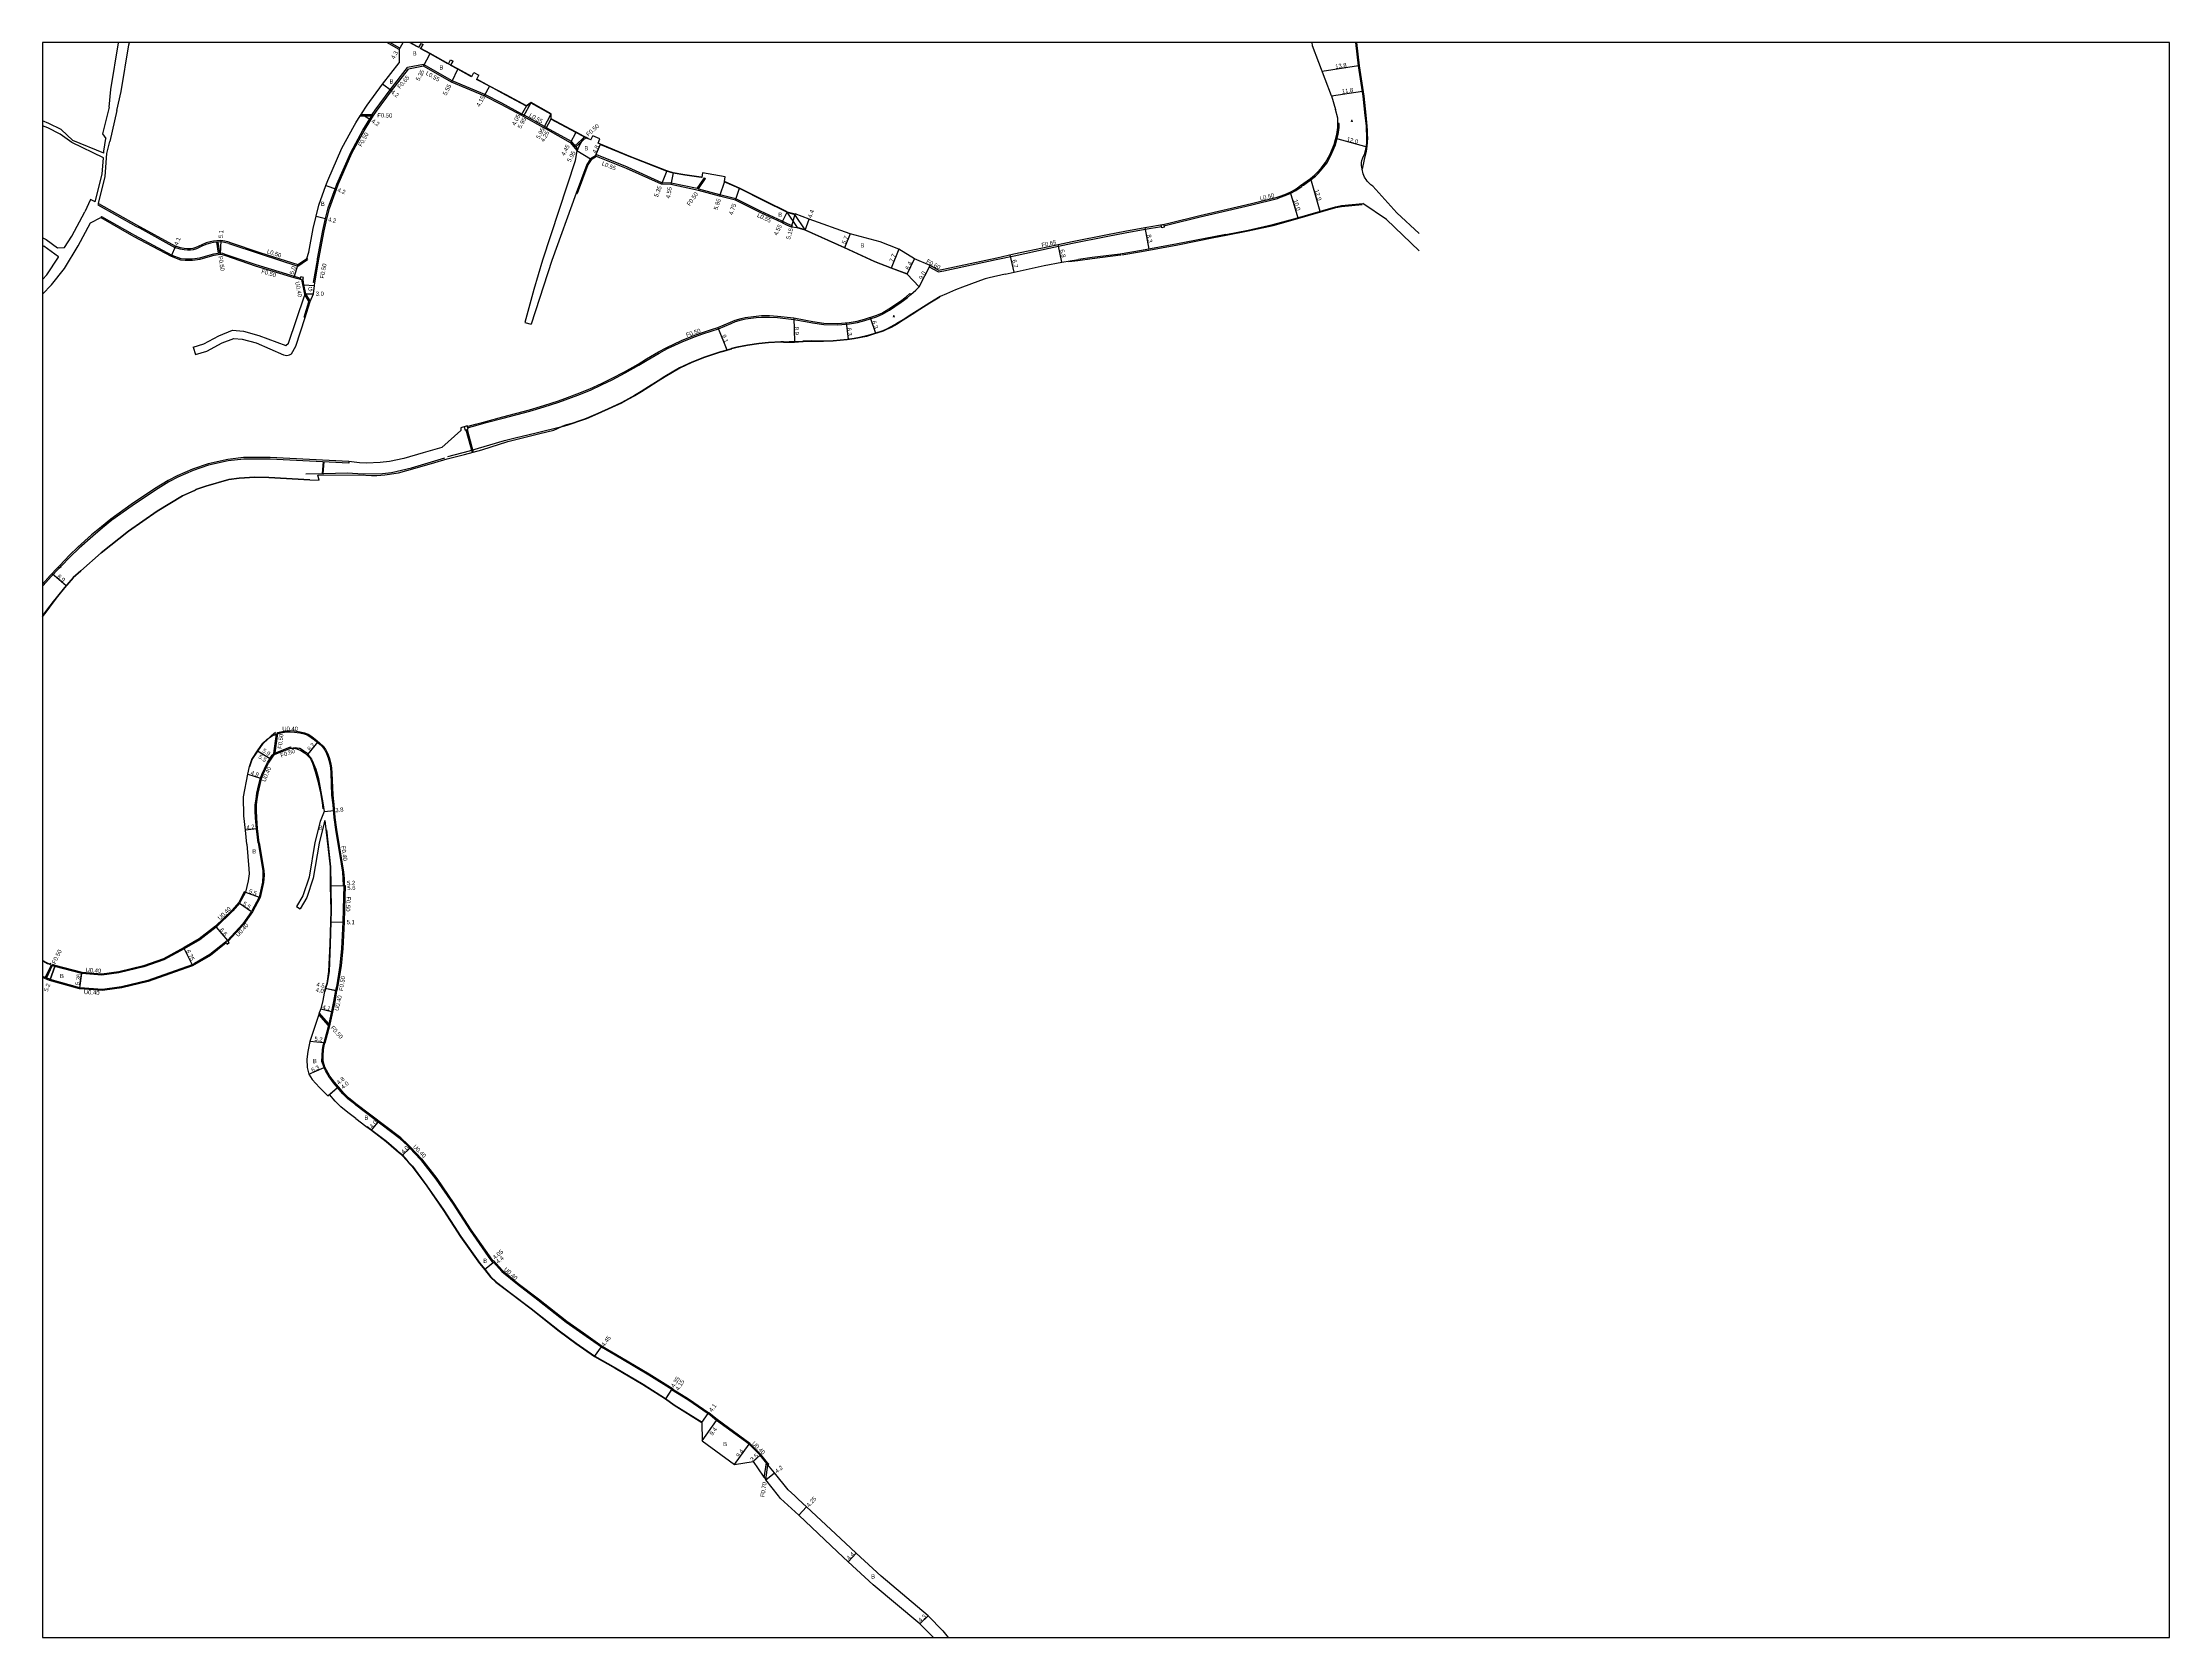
# Model space of a CAD drawing. Header units: metres. Extents: x -16000 to -13600, y -81000 to -78000.
# Drawn here: x -15200 to -14400, y -80400 to -79800 of the extents above; entities that cross this region are included whole.
import ezdxf

# ---------------------------------------------------------------- set-up
doc = ezdxf.new("R2010")
doc.units = ezdxf.units.M
doc.header["$LTSCALE"] = 2.5
for name, color, linetype in [('側溝・桝', 7, 'Continuous'), ('図郭', 7, 'Continuous'), ('幅員', 7, 'Continuous'), ('歩道・分離帯・安全施設', 7, 'Continuous'), ('舗装', 7, 'Continuous'), ('道路', 7, 'Continuous')]:
    doc.layers.add(name, color=color, linetype=linetype)
doc.styles.get("Standard").update_dxf_attribs({"font": ''})
doc.styles.add('YOKO_DECO', font='txt.shx', dxfattribs={"bigfont": 'extfont.shx'})
doc.styles.get('Standard').set_extended_font_data('@MS PGothic')

msp = doc.modelspace()

# ---------------------------------------------------------------- linework, layer by layer
at = {"layer": '側溝・桝'}
for points in [[(-15065.55, -79802.12), (-15069.4, -79800)], [(-15065.55, -79802.12), (-15065.82, -79802.61)], [(-15047.36, -79807.99), (-15046.39, -79808.54)], [(-15076.05, -79827.11), (-15074.91, -79825.45), (-15069.26, -79817.82), (-15062.67, -79809.4)], [(-15056.77, -79808.23), (-15062.67, -79809.4)], [(-15001.05, -79837.25), (-15010.45, -79832.03), (-15011.24, -79831.59), (-15018.81, -79827.37), (-15019.67, -79826.89), (-15027.27, -79822.8), (-15033.61, -79819.51), (-15045.97, -79814.4), (-15056.77, -79808.23)], [(-15056.77, -79808.23), (-15056.73, -79808.89)], [(-15082.16, -79837.83), (-15079.48, -79832.94), (-15076.9, -79828.76)], [(-15080.48, -79827.53), (-15076.18, -79827.61)], [(-15080.18, -79827.03), (-15076.05, -79827.11)], [(-15076.9, -79828.76), (-15076.76, -79828.54), (-15076.18, -79827.61), (-15075.93, -79827.2)], [(-15076.05, -79827.11), (-15075.93, -79827.2), (-15075.51, -79827.47)], [(-14720.23, -79849.27), (-14718.64, -79847.56), (-14716.97, -79845.35), (-14715.42, -79842.52), (-14713.72, -79838.52), (-14712.68, -79834.64), (-14712.26, -79831.97), (-14712.29, -79830.47), (-14712.78, -79830.48)], [(-15096.54, -79881.35), (-15094.62, -79870.71), (-15093.51, -79866.17), (-15092.55, -79862.24), (-15089.92, -79855.01), (-15089.28, -79853.23), (-15084.09, -79841.34), (-15082.16, -79837.83)], [(-15001.05, -79837.25), (-15000.86, -79837.49), (-14999.74, -79838.89), (-14999.42, -79839.28), (-14998.61, -79840.29)], [(-14999.74, -79838.89), (-14995.98, -79835.53)], [(-14999.42, -79839.28), (-14995.5, -79835.78)], [(-14999.04, -79840.64), (-14998.61, -79840.29)], [(-14991.59, -79842.82), (-14993.6, -79844.09), (-14994.92, -79846.05), (-14998.86, -79856.85)], [(-14991.84, -79842.13), (-14992.05, -79842.64)], [(-14980.18, -79846.82), (-14991.84, -79842.13)], [(-14921.02, -79867.55), (-14921.79, -79867.22), (-14929.9, -79863.4), (-14939.19, -79858.81), (-14945.19, -79857.27), (-14953.15, -79855.1), (-14953.29, -79855.07), (-14953.82, -79854.96), (-14963.59, -79852.89), (-14967.05, -79852.72), (-14979.77, -79847.01), (-14980.18, -79846.82)], [(-14953.82, -79854.96), (-14951.04, -79850.92)], [(-14953.29, -79855.07), (-14950.63, -79851.21)], [(-14951.04, -79850.92), (-14950.63, -79851.21)], [(-14734.38, -79858.23), (-14732.55, -79857.6), (-14730.45, -79856.72), (-14728.62, -79855.65), (-14727.69, -79855.01), (-14726.39, -79854.13)], [(-14726.43, -79854.08), (-14725.75, -79853.62), (-14725.25, -79853.27)], [(-14725.25, -79853.27), (-14722.83, -79851.53), (-14721.2, -79850.23), (-14720.23, -79849.27)], [(-15178.99, -79860.57), (-15179.24, -79861)], [(-15179.24, -79861), (-15164.92, -79869.02), (-15163.59, -79869.74)], [(-14999.23, -79856.69), (-14998.86, -79856.85)], [(-14778.21, -79868.9), (-14778.19, -79868.9), (-14776.29, -79868.46), (-14764.59, -79865.61), (-14754.34, -79863.13), (-14745.13, -79861.09), (-14735.53, -79858.62), (-14734.38, -79858.23)], [(-15177.85, -79865.43), (-15178.1, -79865.87)], [(-15177.85, -79865.43), (-15166.33, -79871.99), (-15165.42, -79872.48)], [(-15163.59, -79869.74), (-15150.25, -79877.05)], [(-14918.09, -79868.96), (-14919.76, -79868.16), (-14921.02, -79867.55)], [(-14918.09, -79868.96), (-14918.33, -79869.46)], [(-14841.3, -79881.68), (-14834.49, -79880.18), (-14821.41, -79877.35), (-14812.58, -79875.5), (-14799.3, -79872.88), (-14792.8, -79871.6), (-14785.31, -79870.24), (-14779.12, -79869.19)], [(-15165.42, -79872.48), (-15151.4, -79879.93), (-15148.01, -79881.2)], [(-15129.97, -79875.56), (-15131.57, -79875.21), (-15132.92, -79875.03), (-15134.35, -79875.05), (-15135.65, -79875.21), (-15136.81, -79875.45), (-15138.23, -79875.85), (-15139.83, -79876.52), (-15142.1, -79877.59), (-15143.33, -79877.99), (-15144.29, -79878.17), (-15145.47, -79878.17), (-15146.78, -79877.99), (-15148.22, -79877.71), (-15150.25, -79877.05)], [(-15148.01, -79881.2), (-15146.28, -79881.37), (-15143.69, -79881.32), (-15140.82, -79880.95), (-15136.97, -79879.82), (-15135.53, -79879.5), (-15133.24, -79879.11)], [(-15133.82, -79879.21), (-15134.46, -79875.06)], [(-15133.32, -79879.13), (-15133.96, -79875.04)], [(-15131.05, -79879.68), (-15119.83, -79883.52), (-15105.32, -79887.86), (-15103.29, -79888.46), (-15102.94, -79888.57)], [(-15129.97, -79875.56), (-15118.1, -79879.55), (-15103.93, -79884.1)], [(-15103.93, -79884.1), (-15100.36, -79881.62)], [(-15100.65, -79881.21), (-15100.36, -79881.62)], [(-15097.6, -79890.38), (-15098.1, -79890.3), (-15096.63, -79881.87), (-15096.54, -79881.35)], [(-14863.11, -79886.2), (-14866.43, -79884.47), (-14866.15, -79883.94)], [(-14863.11, -79886.2), (-14861.01, -79885.92), (-14841.3, -79881.68)], [(-15102.56, -79889.2), (-15101.52, -79894.68)], [(-15101.52, -79894.68), (-15101.31, -79895.03)], [(-15101.31, -79895.03), (-15099.79, -79897.51)], [(-15101.14, -79894.54), (-15099.36, -79897.46)], [(-14912.98, -79905), (-14910.41, -79905.48), (-14906.14, -79906.12), (-14900.92, -79906.22), (-14896.53, -79905.8), (-14893.5, -79905.3), (-14890.72, -79904.56), (-14886.36, -79903.19), (-14884.11, -79902.23), (-14881.43, -79900.65), (-14877.04, -79897.73), (-14874.83, -79896.06), (-14873.4, -79894.81)], [(-15101.63, -79903.28), (-15099.79, -79897.51)], [(-15101.63, -79903.28), (-15101.24, -79903.4)], [(-14943.39, -79906.66), (-14941.02, -79905.7), (-14939.33, -79904.97), (-14937.05, -79904.28), (-14935.57, -79903.98), (-14931.57, -79903.44), (-14929.58, -79903.27), (-14926.58, -79903.26), (-14923.57, -79903.42), (-14923.55, -79903.42)], [(-14923.55, -79903.42), (-14917.46, -79904.14), (-14912.98, -79905)], [(-15005.81, -79935.27), (-15003.37, -79934.42), (-14998.7, -79932.63), (-14993.95, -79930.74), (-14989.49, -79928.68), (-14985.78, -79926.89), (-14980.86, -79924.29), (-14975.68, -79921.38), (-14972.6, -79919.45), (-14968.09, -79916.83), (-14964.93, -79915.12), (-14959.45, -79912.56), (-14955.44, -79910.92), (-14952.02, -79909.68), (-14948.17, -79908.46)], [(-14948.17, -79908.46), (-14945.8, -79907.65), (-14943.39, -79906.66)], [(-15094.46, -79957.7), (-15094.79, -79962.1)], [(-15094.47, -79962.09), (-15094.11, -79957.72)], [(-15200, -80004.52), (-15199.75, -80004.2), (-15196.74, -80000.91), (-15193.99, -79997.97), (-15193.7, -79997.68)], [(-15113, -80067.46), (-15112.04, -80060.07)], [(-15112.46, -80067.23), (-15111.51, -80059.92)], [(-15111.61, -80059.54), (-15109.79, -80059.16), (-15108.27, -80058.88), (-15106.91, -80058.86), (-15105.19, -80058.98), (-15103.09, -80059.26), (-15101.43, -80059.68), (-15100.08, -80060.18)], [(-15111.51, -80059.92), (-15111.61, -80059.54)], [(-15100.26, -80060.54), (-15098.94, -80061.39), (-15097.75, -80062.32), (-15096.07, -80063.76), (-15094.72, -80065), (-15093.86, -80066.15), (-15093.19, -80067.44), (-15092.61, -80069.13), (-15091.99, -80071.38), (-15091.66, -80073), (-15091.58, -80074.68), (-15091.27, -80083.11), (-15090.86, -80086.71), (-15090.44, -80091.53), (-15089.83, -80096.1), (-15088.82, -80102.25), (-15087.64, -80108.98), (-15087.22, -80112.09), (-15086.99, -80114.47), (-15086.96, -80117.16)], [(-15119.12, -80095.72), (-15119.44, -80091.64), (-15119.57, -80089.07), (-15119.57, -80086.77), (-15119.31, -80084.76), (-15118.95, -80082.4), (-15118.2, -80079.18), (-15117.69, -80076.87), (-15117, -80075.2), (-15116.1, -80073.41), (-15114.99, -80071.08), (-15114.02, -80069.54)], [(-15114.36, -80069.33), (-15114.45, -80069.28), (-15113.65, -80068.11), (-15113, -80067.46), (-15112.64, -80067.3), (-15106.79, -80064.95)], [(-15106.79, -80064.95), (-15106.61, -80065.41)], [(-15118.5, -80101.05), (-15119.12, -80095.72)], [(-15118.5, -80101.05), (-15118.5, -80101.09), (-15116.81, -80111.51), (-15116.68, -80113.28), (-15116.89, -80115.95), (-15118.2, -80121.67), (-15121.01, -80127.08), (-15124.36, -80131.73), (-15130.12, -80138.05), (-15130.14, -80138.07)], [(-15123.72, -80119.58), (-15124.1, -80119.44), (-15126.23, -80123.55), (-15128.72, -80126.4), (-15134.97, -80132.47), (-15141.09, -80137.18), (-15146.71, -80140.49), (-15154.53, -80144.72), (-15162.06, -80147.34), (-15171.35, -80149.64), (-15177.66, -80150.44), (-15185.09, -80149.89), (-15195.25, -80147.26), (-15196.17, -80146.85), (-15196.32, -80147.23)], [(-15086.66, -80117.16), (-15086.94, -80125.98), (-15087.07, -80130.83)], [(-15086.56, -80117.16), (-15086.66, -80117.16), (-15086.96, -80117.16)], [(-15087.07, -80130.83), (-15087.52, -80140.79), (-15088.13, -80147.21), (-15089.36, -80154.51), (-15089.77, -80156.58)], [(-15130.93, -80138.7), (-15136.85, -80143.43), (-15143.58, -80147.38)], [(-15143.58, -80147.38), (-15152.09, -80150.33), (-15160.33, -80153.19), (-15170.23, -80155.64), (-15177.48, -80156.59), (-15186.1, -80155.96), (-15197.33, -80152.89), (-15200, -80151.71)], [(-15200, -80151.41), (-15199.95, -80151.3)], [(-15196.78, -80147.03), (-15199.03, -80151.7)], [(-15196.32, -80147.23), (-15198.57, -80151.9)], [(-15089.38, -80156.65), (-15090.11, -80160.9), (-15090.98, -80164.71)], [(-15092.48, -80169.78), (-15096.13, -80165.65)], [(-15092.37, -80169.14), (-15095.98, -80165.06)], [(-15090.98, -80164.71), (-15091.98, -80169.22), (-15092.09, -80169.86), (-15093.84, -80176.44)], [(-15082.17, -80199.21), (-15082.46, -80198.99), (-15084.92, -80197.05), (-15086.71, -80195.25), (-15088.73, -80192.89), (-15090.19, -80191.13), (-15091.9, -80188.83), (-15093.18, -80186.58), (-15093.76, -80185.4), (-15094.49, -80183.22), (-15094.46, -80181.07), (-15094.3, -80178.88), (-15094.08, -80177.38), (-15093.84, -80176.44)], [(-15065.24, -80212.07), (-15082.17, -80199.21)], [(-15065.24, -80212.07), (-15062.61, -80214.5), (-15061.54, -80215.61), (-15057.49, -80219.96), (-15051.71, -80227.4), (-15045.25, -80236.76), (-15038.87, -80246.65), (-15032.02, -80256.46), (-15030.59, -80258.43), (-15030.35, -80258.24), (-15026.97, -80261.99)], [(-15026.97, -80261.99), (-15021.12, -80266.79), (-15013.43, -80272.63), (-15002.83, -80281.01), (-14996.5, -80285.43), (-14989.49, -80290.38), (-14982.25, -80294.62), (-14971.78, -80300.83), (-14962.78, -80306.46), (-14962.89, -80306.63), (-14957.07, -80310.18), (-14949.38, -80315.47)], [(-14927.14, -80335.04), (-14926.83, -80334.78), (-14927.26, -80334.26), (-14929.83, -80331.17), (-14933.93, -80327), (-14946.22, -80318.02), (-14949.38, -80315.47)], [(-14928.54, -80339.92), (-14927.74, -80334.31)], [(-14927.94, -80340.64), (-14927.14, -80335.04)]]:
    msp.add_lwpolyline(points, dxfattribs=at)
at = {"layer": '側溝・桝', "flags": 128}
for points in [[(-14726.39, -79854.13), (-14726.43, -79854.08)], [(-15133.24, -79879.11), (-15132.3, -79879.3), (-15131.05, -79879.68)], [(-15040.05, -79944.95), (-15039.78, -79944.84), (-15037.04, -79944.1), (-15033.08, -79943), (-15026.76, -79941.33), (-15016.76, -79938.66), (-15011.36, -79937.08), (-15005.81, -79935.27)], [(-15041.42, -79944.57), (-15041.09, -79945.8), (-15039.91, -79945.47), (-15040.24, -79944.25)], [(-15040.77, -79945.71), (-15038.45, -79954.18)], [(-15040.25, -79945.56), (-15037.97, -79954.05)], [(-15084.75, -79957.58), (-15084.8, -79958.18), (-15114.35, -79956.72), (-15124.34, -79956.74), (-15130.19, -79957.39), (-15137.53, -79959.01), (-15143.37, -79961.01), (-15149.11, -79963.51), (-15152.44, -79965.28), (-15157.52, -79968.44), (-15166.3, -79974.27), (-15173.89, -79979.72), (-15177.48, -79982.6), (-15181.14, -79985.66), (-15186.28, -79990.26), (-15189.45, -79993.33), (-15193.14, -79997.09)]]:
    msp.add_lwpolyline(points, dxfattribs=at)
at = {"layer": '側溝・桝'}
for points in [[(-14779.22, -79868.56), (-14778.29, -79868.4), (-14778.1, -79869.5), (-14779.04, -79869.66)], [(-15102.13, -79889.33), (-15101.84, -79888.38), (-15102.8, -79888.09), (-15102.94, -79888.57), (-15103.08, -79889.05), (-15102.56, -79889.2)], [(-15193.03, -79997.19), (-15193.6, -79997.78), (-15194.08, -79997.32), (-15193.52, -79996.73)], [(-15131.18, -80138.39), (-15130.93, -80138.7), (-15130.55, -80139.17), (-15129.77, -80138.54), (-15130.14, -80138.07), (-15130.39, -80137.76)]]:
    msp.add_lwpolyline(points, close=True, dxfattribs=at)
at = {"layer": '図郭'}
msp.add_lwpolyline([(-15200, -80400), (-14400, -80400), (-14400, -79800), (-15200, -79800)], close=True, dxfattribs=at)
at = {"layer": '幅員'}
for points in [[(-15065.82, -79802.61), (-15064.39, -79800)], [(-15056.73, -79808.89), (-15054.2, -79804.17)], [(-15068.74, -79818.21), (-15072.08, -79815.66)], [(-15043.75, -79809.92), (-15046.21, -79814.9)], [(-15031.87, -79816.36), (-15033.84, -79820.01)], [(-15018.01, -79823.81), (-15019.93, -79827.37)], [(-15019.08, -79827.85), (-15016.26, -79822.61)], [(-15080.04, -79826.82), (-15076.47, -79829.03)], [(-15011.5, -79832.07), (-15008.72, -79826.81)], [(-15010.72, -79832.51), (-15008.74, -79828.75)], [(-15001.41, -79837.68), (-14999.33, -79833.75)], [(-14996.25, -79835.38), (-14999.04, -79840.64)], [(-14992.05, -79842.64), (-14990.11, -79838.24)], [(-14701.78, -79839.3), (-14713.59, -79836.13)], [(-15093.4, -79853.75), (-15089.45, -79855.18)], [(-14965.24, -79848.28), (-14967.18, -79853.27)], [(-14962.82, -79848.97), (-14963.66, -79853.44)], [(-14943.54, -79852.23), (-14945.32, -79857.8)], [(-14939.39, -79859.33), (-14937.83, -79854.84)], [(-14919.96, -79863.67), (-14921.99, -79867.74)], [(-15097.1, -79865.29), (-15093.02, -79866.29)], [(-14918.33, -79869.46), (-14916.97, -79864.49)], [(-14913.2, -79870.59), (-14911.71, -79866.45)], [(-14896.19, -79871.93), (-14898.39, -79877.19)], [(-15150.05, -79876.59), (-15151.61, -79880.39)], [(-15132.89, -79874.53), (-15133.25, -79879.62)], [(-14877.97, -79877.71), (-14880.83, -79884.86)], [(-15104.01, -79883.55), (-15105.46, -79888.34)], [(-14874.77, -79887.12), (-14872, -79881.35)], [(-14870.3, -79891.93), (-14866.15, -79883.94)], [(-15101.14, -79894.54), (-15098.14, -79894.51)], [(-14917.38, -79903.61), (-14917.18, -79912.51)], [(-14888.76, -79903.39), (-14886.71, -79909.37)], [(-14945.99, -79907.15), (-14942.58, -79915.59)], [(-14897.72, -79905.38), (-14897.03, -79911.62)], [(-15196.35, -79999.73), (-15191.16, -80004.25)], [(-15100.26, -80067.8), (-15096.28, -80063.04)], [(-15119.09, -80066.51), (-15114.02, -80069.54)], [(-15119.09, -80066.51), (-15114.36, -80069.33)], [(-15122.73, -80075.21), (-15118.07, -80076.74)], [(-15119.52, -80095.76), (-15123.69, -80096.24)], [(-15094.05, -80089.29), (-15090.27, -80088.86)], [(-15123.72, -80119.58), (-15118.58, -80121.53)], [(-15091.76, -80117.24), (-15086.16, -80117.15)], [(-15091.76, -80117.24), (-15086.56, -80117.16)], [(-15125.9, -80123.77), (-15121.35, -80126.87)], [(-15134.71, -80132.77), (-15130.39, -80137.76)], [(-15091.67, -80130.81), (-15086.57, -80130.87)], [(-15146.77, -80140.98), (-15143.75, -80147.01)], [(-15195.38, -80147.64), (-15197.19, -80152.51)], [(-15093.7, -80155.79), (-15089.28, -80156.67)], [(-15093.7, -80155.79), (-15089.77, -80156.58)], [(-15095.32, -80163.5), (-15091.34, -80164.48)], [(-15094.22, -80176.34), (-15099.4, -80175.81)], [(-15099.88, -80188.13), (-15094.13, -80185.55)], [(-15092.69, -80196.25), (-15089.03, -80193.15)], [(-15092.08, -80195.73), (-15089.03, -80193.15)], [(-15076.28, -80209.21), (-15073.71, -80206.14)], [(-15064.7, -80218.67), (-15061.83, -80215.89)], [(-15033.8, -80261.58), (-15030.39, -80258.79)], [(-15033.8, -80261.58), (-15030.67, -80259.01)], [(-14992.33, -80294.31), (-14989.71, -80290.72)], [(-14963.33, -80306.59), (-14965.64, -80310.27)], [(-14963.44, -80306.76), (-14965.64, -80310.27)], [(-14952.07, -80319.09), (-14949.62, -80315.8)], [(-14951.95, -80325.97), (-14946.46, -80318.34)], [(-14939.68, -80334.93), (-14934.19, -80327.3)], [(-14932.66, -80333.85), (-14930.13, -80331.43)], [(-14927.94, -80340.64), (-14924.66, -80338.02)], [(-14912.7, -80350.8), (-14915.54, -80353.97)], [(-14893.92, -80368.33), (-14896.92, -80371.55)], [(-14866.92, -80391.9), (-14870.07, -80394.83)]]:
    msp.add_lwpolyline(points, dxfattribs=at)
at = {"layer": '幅員', "flags": 128}
for points in [[(-14705, -79808.77), (-14718.67, -79810.91)], [(-14715.13, -79820.11), (-14703.51, -79818.29)], [(-14723.13, -79851.14), (-14719.53, -79863.49)], [(-14730.67, -79856.28), (-14727.86, -79865.92)], [(-14785.42, -79869.61), (-14783.9, -79877.75)], [(-14834.56, -79886.37), (-14836, -79879.84)], [(-14816.56, -79882.63), (-14817.96, -79875.97)], [(-15186.03, -80155.56), (-15185.16, -80150.28)]]:
    msp.add_lwpolyline(points, dxfattribs=at)
at = {"layer": '歩道・分離帯・安全施設'}
for points in [[(-15059.27, -79801.49), (-15061.93, -79800)], [(-14702.17, -79827.36), (-14702.91, -79820.13), (-14704.69, -79808.73), (-14705.71, -79800)], [(-15047.52, -79808.05), (-15054.26, -79804.29), (-15057.94, -79802.23)], [(-15038.69, -79812.86), (-15043.82, -79810.03), (-15046.47, -79808.64)], [(-15008.85, -79826.89), (-15016.25, -79822.76), (-15018, -79823.96), (-15025.7, -79819.81), (-15031.93, -79816.47), (-15036.83, -79813.86)], [(-14994.84, -79836.28), (-14996.31, -79835.5), (-14999.39, -79833.86), (-15008.87, -79828.83)], [(-14703.46, -79847.63), (-14702.78, -79843.96), (-14702.06, -79840.85), (-14701.72, -79838.96), (-14701.6, -79837.58), (-14701.56, -79835.89), (-14701.58, -79834.61), (-14701.66, -79833.09), (-14701.77, -79831.49), (-14702.17, -79827.36)], [(-14978.73, -79843.07), (-14989.95, -79838.45)], [(-14952.32, -79850.81), (-14958.38, -79849.93), (-14962.85, -79849.09), (-14965.28, -79848.41), (-14978.36, -79843.22), (-14978.73, -79843.07)], [(-14920.01, -79863.79), (-14928.16, -79859.77), (-14937.89, -79854.96), (-14943.58, -79852.35)], [(-14754.85, -79872.48), (-14746.48, -79870.89), (-14737.12, -79868.8), (-14728.7, -79866.5), (-14713.59, -79862.1), (-14711.42, -79861.68), (-14703.69, -79860.87)], [(-14913.16, -79870.47), (-14898.34, -79877.07), (-14886.89, -79882.37), (-14880.79, -79884.74), (-14874.69, -79887.01)], [(-14814, -79882.42), (-14810.56, -79881.99), (-14805.21, -79881.26), (-14794.57, -79879.91), (-14794.46, -79879.9)], [(-14794, -79879.82), (-14786.64, -79878.59), (-14773.03, -79876.06), (-14759.4, -79873.4), (-14754.85, -79872.48)], [(-14862.51, -79895.73), (-14866.22, -79898.04), (-14869.99, -79900.42), (-14872.89, -79902.27), (-14876.25, -79904.44), (-14878.57, -79905.89), (-14880.84, -79907.14), (-14882.5, -79907.92), (-14883.84, -79908.54), (-14887.41, -79909.77), (-14890.11, -79910.54), (-14892.67, -79911.09), (-14894.68, -79911.45), (-14897.39, -79911.81), (-14899.96, -79912.1), (-14902.58, -79912.37), (-14906.2, -79912.5), (-14910.6, -79912.42), (-14913.96, -79912.49)], [(-14944.56, -79916.35), (-14947.25, -79917.21), (-14951.02, -79918.51), (-14955.77, -79920.38), (-14960.34, -79922.55), (-14963.11, -79924.09), (-14965.8, -79925.7), (-14968.4, -79927.36), (-14971.94, -79929.71), (-14974.69, -79931.39), (-14977.25, -79932.94), (-14979.54, -79934.22), (-14982.24, -79935.63), (-14985.83, -79937.34), (-14991.09, -79939.68), (-14995.46, -79941.54), (-14997.98, -79942.49), (-15000.86, -79943.42), (-15002.82, -79944.02), (-15004.58, -79944.56)], [(-14944.56, -79916.35), (-14942.54, -79915.73), (-14940.77, -79915.28)], [(-14921.28, -79912.71), (-14922.27, -79912.76), (-14926.92, -79912.99), (-14930.56, -79913.31), (-14934.78, -79913.95), (-14938.78, -79914.76), (-14940.77, -79915.28)], [(-14921.28, -79912.71), (-14919.21, -79912.66), (-14917.17, -79912.66), (-14915.6, -79912.57), (-14913.96, -79912.49)], [(-15200, -80015.99), (-15198.3, -80013.73), (-15195.82, -80010.48), (-15194.2, -80008.36), (-15191.58, -80005.12), (-15188.34, -80001.39)], [(-15122.08, -80072.41), (-15121.13, -80069.73), (-15118.98, -80066.59), (-15117.01, -80063.68), (-15115.42, -80062.14), (-15113.84, -80060.72), (-15112.32, -80059.48)], [(-15106.48, -80065.44), (-15104.86, -80065.57), (-15104.33, -80065.68), (-15102.8, -80066.32), (-15101.52, -80067.15), (-15100.29, -80068.2), (-15099.37, -80069.24), (-15098.94, -80070), (-15098.44, -80071.15), (-15097.45, -80074.18), (-15096.59, -80077.39), (-15095.5, -80082.2), (-15094.84, -80085.93), (-15094.53, -80088.24)], [(-15093.22, -80096.15), (-15091.72, -80110.1), (-15091.61, -80117.23), (-15091.47, -80126.46), (-15091.52, -80130.81), (-15091.76, -80139.13), (-15092.25, -80149.47), (-15092.99, -80153.97)], [(-15200, -80145.5), (-15198.22, -80146.47), (-15197.59, -80146.55), (-15197.1, -80146.46), (-15196.78, -80146.34)], [(-15092.99, -80153.97), (-15093.55, -80155.83), (-15093.78, -80156.95)], [(-15077.9, -80207.8), (-15076.2, -80209.1), (-15070.64, -80213.3)], [(-15070.64, -80213.31), (-15066.92, -80216.56)], [(-15066.92, -80216.56), (-15066.18, -80217.17), (-15065.28, -80217.96), (-15064.6, -80218.58), (-15062.87, -80220.51), (-15061.84, -80221.72)], [(-15061.84, -80221.71), (-15060.9, -80222.73), (-15055.4, -80230.1), (-15049.07, -80239.26), (-15042.68, -80249.17), (-15035.54, -80259.25), (-15033.7, -80261.5), (-15031.48, -80264.2)], [(-15029.24, -80266.37), (-15023.91, -80270.42), (-15016.17, -80276.3), (-15005.58, -80284.66), (-14999.27, -80289.25), (-14992.25, -80294.21), (-14984.54, -80298.57), (-14974.09, -80304.77), (-14965.68, -80310.09), (-14962.37, -80312.47)], [(-14962.37, -80312.48), (-14951.94, -80319.02)]]:
    msp.add_lwpolyline(points, dxfattribs=at)
at = {"layer": '歩道・分離帯・安全施設', "flags": 128}
for points in [[(-15047.59, -79955.71), (-15039.38, -79953.56), (-15026.21, -79949.75), (-15022.22, -79948.75), (-15014.3, -79946.77), (-15004.63, -79944.42)], [(-15100.91, -79962.21), (-15094.19, -79962.09), (-15085.42, -79961.86), (-15079.39, -79962.23), (-15072.19, -79962.15), (-15068.74, -79961.73), (-15061.19, -79959.98), (-15048.66, -79956.19)], [(-15142.37, -79968.17), (-15138.59, -79966.85), (-15129.91, -79964.44), (-15126.1, -79963.86), (-15120.11, -79963.46), (-15114.9, -79963.6), (-15099.43, -79964.53)], [(-15188.53, -80001.22), (-15185.65, -79998.72), (-15177.99, -79992.03), (-15167.61, -79983.83), (-15156.85, -79976.35), (-15147.3, -79970.57), (-15142.78, -79968.56)], [(-15029.24, -80266.37), (-15031.48, -80264.2)]]:
    msp.add_lwpolyline(points, dxfattribs=at)
at = {"layer": '舗装'}
for points in [[(-14999.04, -79840.64), (-14993.88, -79843.8)], [(-15101.79, -79891.1), (-15097.74, -79891.43)], [(-15197.19, -80152.51), (-15195.38, -80147.64)]]:
    msp.add_lwpolyline(points, dxfattribs=at)
at = {"layer": '道路'}
for points in [[(-15174.96, -79824.32), (-15174.3, -79817.68), (-15171.42, -79800.13), (-15171.4, -79800)], [(-15172.05, -79825.62), (-15170.37, -79818.46), (-15167.49, -79800.83), (-15167.34, -79800)], [(-15065.82, -79802.61), (-15070.54, -79800)], [(-15058.41, -79801.82), (-15061.67, -79800)], [(-14702.48, -79827.39), (-14703.21, -79820.17), (-14705, -79808.77), (-14706.02, -79800)], [(-15082.16, -79830.24), (-15080.48, -79827.53), (-15080.18, -79827.03), (-15080.04, -79826.82), (-15077.9, -79823.53), (-15072.08, -79815.66), (-15065.81, -79807.61)], [(-15065.82, -79802.61), (-15065.81, -79807.61)], [(-15058.41, -79801.82), (-15057.58, -79800.34)], [(-15057.7, -79802.22), (-15056.87, -79800.73)], [(-15047.36, -79807.99), (-15054.2, -79804.17), (-15057.7, -79802.22)], [(-15057.58, -79800.34), (-15056.87, -79800.73)], [(-15047.36, -79807.99), (-15046.54, -79806.51)], [(-15046.54, -79806.51), (-15045.56, -79807.05)], [(-15046.39, -79808.54), (-15045.56, -79807.05)], [(-14715.13, -79820.11), (-14722.37, -79801.28), (-14722.43, -79800)], [(-15082.16, -79838.87), (-15079.05, -79833.19), (-15076.47, -79829.03), (-15075.51, -79827.47), (-15074.38, -79825.83), (-15068.74, -79818.21), (-15062.32, -79809.99)], [(-15056.73, -79808.89), (-15062.32, -79809.99)], [(-15001.41, -79837.68), (-15010.72, -79832.51), (-15011.5, -79832.07), (-15019.08, -79827.85), (-15019.93, -79827.37), (-15027.53, -79823.28), (-15033.84, -79820.01), (-15046.21, -79814.9), (-15056.73, -79808.89)], [(-15038.53, -79812.8), (-15043.75, -79809.92), (-15046.39, -79808.54)], [(-15038.53, -79812.8), (-15037.72, -79811.3)], [(-15037.72, -79811.3), (-15035.85, -79812.3)], [(-15036.66, -79813.8), (-15035.85, -79812.3)], [(-14993.71, -79836.66), (-14994.43, -79836.35), (-14994.96, -79836.07), (-14995.5, -79835.78), (-14995.98, -79835.53), (-14996.25, -79835.38), (-14999.33, -79833.75), (-15008.74, -79828.75), (-15008.72, -79826.81), (-15016.26, -79822.61), (-15018.01, -79823.81), (-15025.64, -79819.69), (-15031.87, -79816.36), (-15036.66, -79813.8)], [(-14715.13, -79820.11), (-14713.69, -79825.14)], [(-15176.95, -79841.56), (-15188.59, -79836.82), (-15193.05, -79832.74), (-15197.66, -79830.4), (-15200, -79829.46)], [(-15177.1, -79843.39), (-15189, -79837.6), (-15193.41, -79834.49), (-15198.02, -79832.15), (-15200, -79831.35)], [(-15174.96, -79824.32), (-15177.47, -79834.38), (-15176.2, -79836.08)], [(-15172.05, -79825.62), (-15174.64, -79837.19)], [(-15099.85, -79878.87), (-15098.24, -79869.94), (-15097.1, -79865.29), (-15096.09, -79861.16), (-15093.4, -79853.75), (-15092.72, -79851.86), (-15087.41, -79839.71), (-15082.68, -79831.08), (-15082.16, -79830.24)], [(-14720.58, -79848.93), (-14719.01, -79847.24), (-14717.38, -79845.08), (-14715.86, -79842.3), (-14714.19, -79838.36), (-14713.16, -79834.54), (-14712.75, -79831.94), (-14712.81, -79828.45), (-14713.69, -79825.14)], [(-14699.62, -79854.05), (-14700.36, -79853.51), (-14701.02, -79852.92), (-14701.74, -79852.12), (-14702.2, -79851.47), (-14702.5, -79851), (-14702.72, -79850.59), (-14702.99, -79849.98), (-14703.22, -79849.38), (-14703.39, -79848.81), (-14703.52, -79848.26), (-14703.87, -79846.26), (-14703.94, -79845.26), (-14703.8, -79844.36), (-14703.44, -79843.42), (-14702.7, -79841.75), (-14701.96, -79838.93), (-14701.85, -79837.57), (-14701.86, -79835.88), (-14701.88, -79834.62), (-14701.96, -79833.11), (-14702.08, -79831.51), (-14702.48, -79827.39)], [(-15178.99, -79860.57), (-15176.5, -79850.41), (-15175.78, -79841.79), (-15174.64, -79837.19)], [(-15176.95, -79841.56), (-15176.89, -79840.84), (-15176.2, -79836.08)], [(-15096.05, -79881.44), (-15094.13, -79870.82), (-15093.02, -79866.29), (-15092.07, -79862.38), (-15089.45, -79855.18), (-15088.82, -79853.42), (-15083.64, -79841.57), (-15082.16, -79838.87)], [(-15001.41, -79837.68), (-14999.04, -79840.64)], [(-14993.71, -79836.66), (-14993.02, -79835.11)], [(-14990.33, -79836.29), (-14993.02, -79835.11)], [(-14991.01, -79837.85), (-14990.33, -79836.29)], [(-14978.68, -79842.95), (-14990.11, -79838.24), (-14991.01, -79837.85)], [(-15180.18, -79859.96), (-15177.6, -79849.46), (-15177.1, -79843.39)], [(-14999.04, -79840.64), (-14999.66, -79844.49), (-15011.92, -79881.92), (-15015.19, -79892.91), (-15018.6, -79905.26)], [(-14992.05, -79842.64), (-14993.88, -79843.8), (-14995.28, -79845.87), (-14999.23, -79856.69), (-15008.46, -79881.99), (-15016.17, -79905.89)], [(-14980.38, -79847.33), (-14991.59, -79842.82), (-14992.05, -79842.64)], [(-14921.26, -79868.05), (-14921.99, -79867.74), (-14930.13, -79863.9), (-14939.39, -79859.33), (-14945.32, -79857.8), (-14953.28, -79855.63), (-14963.66, -79853.44), (-14967.18, -79853.27), (-14980.38, -79847.33)], [(-14952.03, -79850.73), (-14952.3, -79850.68), (-14958.36, -79849.8), (-14962.82, -79848.97), (-14965.24, -79848.28), (-14978.68, -79842.95)], [(-14951.78, -79849.05), (-14952.03, -79850.73)], [(-14943.26, -79850.5), (-14951.78, -79849.05)], [(-14943.54, -79852.23), (-14943.26, -79850.5)], [(-14919.96, -79863.67), (-14928.11, -79859.66), (-14937.83, -79854.84), (-14943.54, -79852.23)], [(-14734.54, -79857.76), (-14732.72, -79857.14), (-14730.67, -79856.28), (-14728.89, -79855.24), (-14727.98, -79854.61), (-14726.7, -79853.67)], [(-14726.7, -79853.67), (-14726.03, -79853.22), (-14725.54, -79852.87)], [(-14725.54, -79852.87), (-14723.13, -79851.14), (-14721.53, -79849.86), (-14720.58, -79848.93)], [(-14699.62, -79854.05), (-14690.64, -79864.03), (-14682.16, -79871.88)], [(-14699.62, -79854.05), (-14690.64, -79864.03), (-14682.16, -79871.88)], [(-15191.75, -79877.12), (-15189.02, -79872.79), (-15184.06, -79863.65)], [(-15180.18, -79859.96), (-15181.92, -79859.11), (-15184.06, -79863.65)], [(-15178.99, -79860.57), (-15164.68, -79868.58), (-15150.05, -79876.59)], [(-14919.96, -79863.67), (-14920.01, -79863.86), (-14917.02, -79864.68), (-14916.97, -79864.49)], [(-14778.02, -79868.35), (-14776.4, -79867.98), (-14764.71, -79865.13), (-14754.45, -79862.65), (-14745.25, -79860.61), (-14735.67, -79858.15), (-14734.54, -79857.76)], [(-14754.91, -79872.16), (-14746.55, -79870.57), (-14737.2, -79868.48), (-14728.79, -79866.19), (-14713.66, -79861.79), (-14711.47, -79861.35), (-14703.43, -79860.51)], [(-14682.16, -79878.36), (-14694.53, -79866.62), (-14703.43, -79860.51)], [(-14682.16, -79878.36), (-14694.53, -79866.62), (-14703.43, -79860.51)], [(-15200, -79894.67), (-15196.67, -79891.1), (-15191.78, -79884.98), (-15186.56, -79876.44), (-15181.96, -79867.83)], [(-15181.96, -79867.83), (-15178.1, -79865.87)], [(-15178.1, -79865.87), (-15166.57, -79872.43), (-15165.64, -79872.92), (-15151.61, -79880.39), (-15148.12, -79881.7)], [(-14918.33, -79869.46), (-14920, -79868.66), (-14921.26, -79868.05)], [(-14870.3, -79891.93), (-14874.77, -79887.12), (-14880.83, -79884.86), (-14886.94, -79882.49), (-14898.39, -79877.19), (-14913.2, -79870.59), (-14913.15, -79870.4), (-14916.14, -79869.58), (-14916.19, -79869.77), (-14918.33, -79869.46)], [(-14863.01, -79885.58), (-14866.15, -79883.94), (-14872, -79881.35), (-14877.97, -79877.71), (-14884.99, -79874.99), (-14896.19, -79871.93), (-14911.71, -79866.45), (-14916.97, -79864.49)], [(-14834.63, -79879.54), (-14821.55, -79876.72), (-14812.71, -79874.87), (-14799.42, -79872.24), (-14792.92, -79870.97), (-14785.42, -79869.61), (-14778.02, -79868.35)], [(-15200, -79873.57), (-15199.89, -79873.49), (-15198.61, -79874.06), (-15194.38, -79877.18), (-15191.75, -79877.12)], [(-15193.97, -79880.65), (-15199.52, -79876.62), (-15200, -79876.73)], [(-15129.83, -79875.08), (-15131.48, -79874.72), (-15132.89, -79874.53), (-15134.38, -79874.55), (-15135.73, -79874.72), (-15136.92, -79874.96), (-15138.4, -79875.38), (-15140.04, -79876.06), (-15142.29, -79877.13), (-15143.45, -79877.51), (-15144.34, -79877.67), (-15145.43, -79877.67), (-15146.7, -79877.49), (-15148.09, -79877.22), (-15150.05, -79876.59)], [(-15148.12, -79881.7), (-15146.3, -79881.87), (-15143.65, -79881.82), (-15140.72, -79881.44), (-15136.84, -79880.31), (-15135.43, -79879.99), (-15133.25, -79879.62)], [(-15129.83, -79875.08), (-15117.94, -79879.07), (-15104.01, -79883.55)], [(-15100.65, -79881.21), (-15099.85, -79878.87)], [(-14841.01, -79880.95), (-14834.63, -79879.54)], [(-14754.91, -79872.16), (-14759.47, -79873.08), (-14773.09, -79875.74), (-14786.69, -79878.27), (-14794.62, -79879.59), (-14805.25, -79880.93), (-14810.31, -79881.63)], [(-15200, -79889.19), (-15198.33, -79887.4), (-15194.04, -79880.75), (-15193.97, -79880.65)], [(-15131.18, -79880.17), (-15119.98, -79883.99), (-15105.46, -79888.34), (-15103.44, -79888.94), (-15103.08, -79889.05), (-15102.56, -79889.2), (-15102.13, -79889.33)], [(-15104.01, -79883.55), (-15100.65, -79881.21)], [(-15098.14, -79894.51), (-15097.74, -79891.43), (-15097.6, -79890.38), (-15096.05, -79881.44)], [(-14837.89, -79887.17), (-14843.92, -79888.53), (-14845.48, -79888.9), (-14847.25, -79889.51), (-14851.61, -79891.16), (-14853.93, -79891.97), (-14856.6, -79893.02), (-14859.96, -79894.5), (-14862.32, -79895.6), (-14866.31, -79897.92), (-14870.08, -79900.3), (-14872.98, -79902.15), (-14876.34, -79904.32), (-14878.65, -79905.76), (-14880.91, -79907.01), (-14882.57, -79907.79), (-14883.89, -79908.4), (-14887.46, -79909.62), (-14890.14, -79910.4), (-14892.7, -79910.95), (-14894.69, -79911.3), (-14897.41, -79911.66), (-14899.97, -79911.95), (-14902.58, -79912.22), (-14906.19, -79912.35), (-14910.59, -79912.27), (-14913.97, -79912.34)], [(-14863.01, -79885.58), (-14861.16, -79885.28), (-14841.01, -79880.95)], [(-14837.89, -79887.17), (-14834.56, -79886.37)], [(-14834.56, -79886.37), (-14823.32, -79883.85), (-14816.56, -79882.63), (-14810.31, -79881.63)], [(-15143.37, -79914.55), (-15139.35, -79913.3), (-15133.68, -79910.29), (-15128.51, -79908.25), (-15124.44, -79908.61), (-15118.68, -79910.18), (-15108.48, -79913.99), (-15107.46, -79913.05), (-15101.41, -79895.31), (-15101.31, -79895.03), (-15101.14, -79894.54)], [(-15142.48, -79917.41), (-15138.19, -79916.08), (-15132.42, -79913.02), (-15128.07, -79911.3), (-15124.97, -79911.58), (-15119.68, -79913.01), (-15109.36, -79917.44), (-15108.06, -79917.69), (-15107.07, -79917.48), (-15106.38, -79917.17), (-15104.7, -79914.27), (-15101.24, -79903.4), (-15099.36, -79897.46), (-15098.14, -79894.51)], [(-15102.13, -79889.33), (-15101.79, -79891.1), (-15101.14, -79894.54)], [(-14912.89, -79904.48), (-14910.32, -79904.96), (-14906.1, -79905.59), (-14900.94, -79905.69), (-14896.6, -79905.28), (-14893.61, -79904.79), (-14890.87, -79904.05), (-14886.54, -79902.69), (-14884.35, -79901.76), (-14881.71, -79900.2), (-14877.34, -79897.3), (-14875.16, -79895.65), (-14873.75, -79894.41), (-14873.4, -79894.81), (-14871.56, -79893.12), (-14870.3, -79891.93)], [(-14943.59, -79906.17), (-14941.23, -79905.21), (-14939.51, -79904.47), (-14937.18, -79903.76), (-14935.66, -79903.46), (-14931.63, -79902.91), (-14929.6, -79902.74), (-14926.57, -79902.73), (-14923.52, -79902.89)], [(-14923.52, -79902.89), (-14917.38, -79903.61), (-14912.89, -79904.48)], [(-15018.6, -79905.26), (-15016.17, -79905.89)], [(-15005.97, -79934.8), (-15003.54, -79933.96), (-14998.88, -79932.17), (-14994.14, -79930.29), (-14989.7, -79928.24), (-14986, -79926.45), (-14981.09, -79923.86), (-14975.93, -79920.96), (-14972.85, -79919.04), (-14968.33, -79916.4), (-14965.15, -79914.68), (-14959.65, -79912.11), (-14955.64, -79910.42), (-14952.19, -79909.18), (-14948.33, -79907.96)], [(-14948.33, -79907.96), (-14945.99, -79907.15), (-14943.59, -79906.17)], [(-15143.37, -79914.55), (-15142.48, -79917.41)], [(-14944.6, -79916.2), (-14947.3, -79917.07), (-14951.07, -79918.37), (-14955.83, -79920.24), (-14960.41, -79922.42), (-14963.19, -79923.96), (-14965.88, -79925.58), (-14968.49, -79927.24), (-14972.03, -79929.58), (-14974.78, -79931.27), (-14977.33, -79932.81), (-14979.62, -79934.09), (-14982.32, -79935.5), (-14985.9, -79937.21), (-14991.16, -79939.55), (-14995.52, -79941.4), (-14996.94, -79941.94), (-14998.03, -79942.35), (-15000.91, -79943.28), (-15002.87, -79943.87), (-15004.63, -79944.42)], [(-14944.6, -79916.2), (-14942.58, -79915.59), (-14940.81, -79915.13)], [(-14921.29, -79912.56), (-14922.27, -79912.61), (-14926.92, -79912.84), (-14930.57, -79913.16), (-14934.8, -79913.8), (-14938.81, -79914.62), (-14940.81, -79915.13)], [(-14921.29, -79912.56), (-14919.21, -79912.51), (-14917.18, -79912.51), (-14915.61, -79912.42), (-14913.97, -79912.34)], [(-15200, -80003.7), (-15197.12, -80000.56), (-15194.37, -79997.61), (-15193.52, -79996.73)], [(-15188.53, -80001.22), (-15191.78, -80004.96), (-15194.4, -80008.21), (-15196.02, -80010.33), (-15198.5, -80013.58), (-15200, -80015.57)], [(-15123.17, -80101.59), (-15123.69, -80096.24), (-15124.28, -80090.87), (-15124.42, -80083.82), (-15122.73, -80075.21), (-15122.21, -80072.37), (-15121.25, -80069.68), (-15119.09, -80066.51), (-15117.11, -80063.6), (-15115.5, -80062.04), (-15113.26, -80060.61), (-15112.76, -80060.38), (-15112.1, -80060.08), (-15111.51, -80059.92)], [(-15111.51, -80059.92), (-15109.71, -80059.55), (-15108.23, -80059.28), (-15106.92, -80059.26), (-15105.24, -80059.38), (-15103.17, -80059.65), (-15101.55, -80060.06), (-15100.26, -80060.54)], [(-15100.08, -80060.18), (-15098.71, -80061.06), (-15097.5, -80062.01), (-15095.8, -80063.46), (-15094.42, -80064.73), (-15093.52, -80065.94), (-15092.82, -80067.29), (-15092.23, -80069.01), (-15091.6, -80071.29), (-15091.26, -80072.95), (-15091.18, -80074.67), (-15090.87, -80083.08), (-15090.47, -80086.67), (-15090.04, -80091.49), (-15089.44, -80096.04), (-15088.42, -80102.18), (-15087.24, -80108.92), (-15086.82, -80112.04), (-15086.59, -80114.44), (-15086.56, -80117.16)], [(-15119.52, -80095.76), (-15119.84, -80091.67), (-15119.97, -80089.08), (-15119.97, -80086.74), (-15119.7, -80084.7), (-15119.35, -80082.33), (-15118.59, -80079.09), (-15118.07, -80076.74), (-15117.36, -80075.04), (-15116.46, -80073.24), (-15115.34, -80070.88), (-15114.36, -80069.33)], [(-15114.36, -80069.33), (-15114.02, -80069.54), (-15113.26, -80068.43), (-15112.72, -80067.88), (-15112.45, -80067.76), (-15106.61, -80065.41)], [(-15104.9, -80065.21), (-15103.63, -80065.4), (-15103.28, -80065.51), (-15102.17, -80066.03), (-15100.86, -80067.13), (-15100.26, -80067.8), (-15098.83, -80069.64), (-15098.6, -80070.05), (-15097.22, -80073.38), (-15096.23, -80076.86), (-15096.18, -80077.03), (-15094.51, -80086.05), (-15094.05, -80089.29)], [(-15118.9, -80101.1), (-15119.52, -80095.76)], [(-15094.05, -80089.29), (-15095.61, -80093), (-15097.57, -80100.93), (-15099.72, -80113.92), (-15102.07, -80121.01), (-15104.47, -80125.05)], [(-15093.76, -80092.65), (-15094.09, -80093.48), (-15096.01, -80101.25), (-15098.17, -80114.3), (-15100.61, -80121.68), (-15103.11, -80125.86)], [(-15093.76, -80092.65), (-15093.4, -80095.9), (-15091.86, -80110.11), (-15091.76, -80117.24), (-15091.62, -80126.46), (-15091.67, -80130.81), (-15091.91, -80139.12), (-15092.4, -80149.44), (-15093.13, -80153.94)], [(-15118.9, -80101.1), (-15117.2, -80111.55), (-15117.08, -80113.28), (-15117.29, -80115.89), (-15118.58, -80121.53), (-15121.35, -80126.87), (-15124.68, -80131.48), (-15130.39, -80137.76), (-15131.18, -80138.39), (-15137.08, -80143.1), (-15142.89, -80146.51), (-15143.75, -80147.01), (-15152.23, -80149.95), (-15160.44, -80152.81), (-15170.3, -80155.25), (-15177.5, -80156.19), (-15186.03, -80155.56), (-15197.19, -80152.51), (-15198.57, -80151.9), (-15199.03, -80151.7), (-15199.95, -80151.3), (-15200, -80151.27)], [(-15123.17, -80101.59), (-15122.38, -80110.87), (-15122.33, -80112.78), (-15122.68, -80115.42), (-15123.72, -80119.58), (-15125.9, -80123.77), (-15128.43, -80126.67), (-15134.71, -80132.77), (-15140.86, -80137.51), (-15146.77, -80140.98), (-15154.37, -80145.09), (-15161.95, -80147.72), (-15171.28, -80150.03), (-15177.65, -80150.84), (-15185.16, -80150.28), (-15195.38, -80147.64), (-15196.32, -80147.23), (-15196.78, -80147.03), (-15200, -80145.29)], [(-15086.56, -80117.16), (-15086.16, -80117.15), (-15086.44, -80125.99), (-15086.57, -80130.87)], [(-15104.47, -80125.05), (-15103.11, -80125.86)], [(-15086.57, -80130.87), (-15087.02, -80140.82), (-15087.63, -80147.28), (-15088.87, -80154.6), (-15089.28, -80156.67)], [(-15093.13, -80153.94), (-15093.7, -80155.79), (-15094.06, -80157.56), (-15094.57, -80160.43), (-15095.32, -80163.5), (-15095.98, -80165.06), (-15096.13, -80165.65), (-15099.4, -80175.81), (-15100.16, -80179.52), (-15100.62, -80182.4), (-15100.42, -80185.64), (-15099.88, -80188.13), (-15098.57, -80190.05), (-15095.88, -80193.05), (-15092.69, -80196.25), (-15092.08, -80195.73)], [(-15089.77, -80156.58), (-15090.5, -80160.79), (-15091.34, -80164.48)], [(-15089.77, -80156.58), (-15089.38, -80156.65), (-15089.28, -80156.67)], [(-15091.34, -80164.48), (-15092.37, -80169.14), (-15092.48, -80169.78), (-15094.22, -80176.34)], [(-15082.17, -80199.71), (-15082.7, -80199.31), (-15085.19, -80197.35), (-15087.01, -80195.52), (-15089.03, -80193.15), (-15090.5, -80191.37), (-15092.23, -80189.04), (-15093.53, -80186.77), (-15094.13, -80185.55), (-15094.89, -80183.29), (-15094.86, -80181.05), (-15094.7, -80178.84), (-15094.48, -80177.3), (-15094.22, -80176.34)], [(-15082.17, -80204.73), (-15085.15, -80202.47), (-15087.85, -80200.35), (-15089.95, -80198.23), (-15092.08, -80195.73)], [(-15065.5, -80212.38), (-15082.17, -80199.71)], [(-15082.17, -80204.73), (-15078.35, -80207.63), (-15076.28, -80209.21), (-15070.72, -80213.4)], [(-15070.72, -80213.4), (-15067, -80216.66)], [(-15065.5, -80212.38), (-15062.89, -80214.79), (-15061.83, -80215.89), (-15057.79, -80220.22), (-15052.03, -80227.63), (-15045.58, -80236.97), (-15039.2, -80246.87), (-15032.35, -80256.69), (-15030.67, -80259.01), (-15030.39, -80258.79), (-15027.25, -80262.28)], [(-15067, -80216.66), (-15066.26, -80217.27), (-15065.36, -80218.05), (-15064.7, -80218.67), (-15062.97, -80220.6), (-15061.93, -80221.8)], [(-15061.93, -80221.8), (-15061, -80222.82), (-15055.5, -80230.17), (-15049.18, -80239.33), (-15042.79, -80249.24), (-15035.64, -80259.33), (-15033.8, -80261.58), (-15031.47, -80264.42)], [(-15027.25, -80262.28), (-15021.37, -80267.11), (-15013.68, -80272.95), (-15003.07, -80281.33), (-14996.73, -80285.76), (-14989.71, -80290.72), (-14982.45, -80294.96), (-14971.99, -80301.17), (-14963.33, -80306.59), (-14963.44, -80306.76), (-14957.29, -80310.51), (-14949.62, -80315.8)], [(-15029.46, -80266.37), (-15023.99, -80270.53), (-15016.25, -80276.4), (-15005.66, -80284.76), (-14999.35, -80289.36), (-14992.33, -80294.31), (-14984.61, -80298.68), (-14974.16, -80304.89), (-14965.64, -80310.27), (-14962.44, -80312.58)], [(-14962.44, -80312.58), (-14952.07, -80319.09), (-14951.95, -80325.97), (-14939.68, -80334.93), (-14932.66, -80333.85), (-14928.99, -80339.37)], [(-14917.08, -80346.76), (-14919.6, -80344.5), (-14924.66, -80338.02), (-14927.14, -80335.04), (-14927.57, -80334.52), (-14930.13, -80331.43), (-14934.19, -80327.3), (-14946.46, -80318.34), (-14949.62, -80315.8)], [(-14928.99, -80339.37), (-14928.37, -80340.12), (-14927.94, -80340.64)], [(-14923.15, -80346.76), (-14927.94, -80340.64)], [(-14870.07, -80394.83), (-14887.53, -80380.26), (-14896.92, -80371.55), (-14901, -80367.75), (-14915.54, -80353.97), (-14922.44, -80347.66), (-14923.15, -80346.76)], [(-14866.92, -80391.9), (-14884.61, -80376.97), (-14893.92, -80368.33), (-14897.97, -80364.56), (-14912.7, -80350.8), (-14915.8, -80347.91), (-14917.08, -80346.76)], [(-14866.92, -80391.9), (-14861.35, -80397.49), (-14859.4, -80400)], [(-14870.07, -80394.83), (-14869.83, -80395.06), (-14864.9, -80400)]]:
    msp.add_lwpolyline(points, dxfattribs=at)
for points in [[(-14919.96, -79863.67), (-14916.97, -79864.49), (-14917.02, -79864.68), (-14920.01, -79863.86)], [(-14917.02, -79864.68), (-14920.01, -79863.86), (-14916.14, -79869.58), (-14913.15, -79870.4)], [(-14916.19, -79869.77), (-14916.14, -79869.58), (-14913.15, -79870.4), (-14913.2, -79870.59)]]:
    msp.add_lwpolyline(points, close=True, dxfattribs=at)
at = {"layer": '道路', "flags": 128}
for points in [[(-15133.25, -79879.62), (-15132.42, -79879.79), (-15131.18, -79880.17)], [(-15040.24, -79944.25), (-15040.19, -79944.46), (-15039.94, -79944.36), (-15037.18, -79943.61), (-15033.21, -79942.52), (-15026.89, -79940.84), (-15016.89, -79938.18), (-15011.51, -79936.6), (-15005.97, -79934.8)], [(-15099.43, -79964.53), (-15095.92, -79964.62), (-15096.5, -79962.7), (-15080.66, -79962.6), (-15076.31, -79962.88), (-15074.29, -79962.93), (-15071.23, -79962.61), (-15066.15, -79961.87), (-15059.89, -79960.18), (-15052.48, -79957.94), (-15047.75, -79956.55), (-15041.26, -79954.94), (-15034.74, -79953.18), (-15024.94, -79950.05), (-15020.92, -79949.07), (-15012.9, -79947.09), (-15007.74, -79945.88), (-15004.63, -79944.42)], [(-15040.24, -79944.25), (-15042.64, -79944.9), (-15042.63, -79945.94), (-15049.78, -79952.3)], [(-15049.78, -79952.3), (-15056.83, -79954.34), (-15064.12, -79956.45), (-15069.45, -79957.57), (-15073.04, -79957.98), (-15078.13, -79958.2), (-15080.82, -79958.12), (-15084.75, -79957.58), (-15114.34, -79956.12), (-15124.38, -79956.14), (-15130.29, -79956.8), (-15137.69, -79958.43), (-15143.59, -79960.45), (-15149.38, -79962.97), (-15152.74, -79964.76), (-15157.84, -79967.93), (-15166.64, -79973.77), (-15174.25, -79979.25), (-15177.86, -79982.14), (-15181.53, -79985.2), (-15186.68, -79989.82), (-15189.88, -79992.91), (-15193.52, -79996.73)], [(-15099.43, -79964.53), (-15114.9, -79963.6), (-15120.11, -79963.46), (-15126.1, -79963.86), (-15129.91, -79964.44), (-15138.59, -79966.85), (-15142.37, -79968.17)], [(-15142.78, -79968.56), (-15147.3, -79970.57), (-15156.85, -79976.35), (-15167.61, -79983.83), (-15177.99, -79992.03), (-15185.65, -79998.72), (-15188.53, -80001.22)], [(-15142.78, -79968.56), (-15142.37, -79968.17)], [(-15100.26, -80060.54), (-15100.08, -80060.18)], [(-15106.61, -80065.41), (-15104.9, -80065.21)], [(-15029.46, -80266.37), (-15031.47, -80264.42)]]:
    msp.add_lwpolyline(points, dxfattribs=at)

# ---------------------------------------------------------------- texts
at = {"layer": '側溝・桝'}
for s, rotation, p in [('F0.65', 49.90067, (-15065.49, -79817.57)), ('L0.55', 329.89494, (-15056.02, -79812.01)), ('F0.50', 358.90843, (-15074.09, -79828.14)), ('L0.55', 330.84603, (-15017.18, -79827.85)), ('F0.50', 41.81849, (-14994.68, -79835.41)), ('F0.50', 61.26886, (-15079.98, -79839.34)), ('L0.55', 338.08098, (-14989.81, -79846.1)), ('F0.50', 55.39979, (-14956.52, -79861.62)), ('L0.50', 14, (-14741.9, -79859.48)), ('L0.55', 334.74835, (-14931.39, -79865.5)), ('L0.50', 342.15241, (-15115.75, -79879.21)), ('F0.65', 12.17048, (-14824.09, -79877.01)), ('F0.50', 278.83321, (-15133.89, -79880.46)), ('F0.50', 343.34837, (-15117.83, -79886.75)), ('F0.50', 80.1245, (-15094.13, -79888.85)), ('F0.60', 332.54443, (-14867.79, -79882.82)), ('U0.40', 280.68949, (-15104.98, -79890.06)), ('F0.50', 18.36452, (-14957.68, -79910.84)), ('F0.50', 83.9956, (-15109.98, -80065.76)), ('U0.40', 0.35958, (-15109.81, -80058.99)), ('F0.50', 19.62435, (-15110.19, -80069.03)), ('U0.40', 67.08098, (-15116.18, -80078.27)), ('F0.40', 278.52396, (-15087.69, -80102.35)), ('U0.40', 44.14863, (-15133.17, -80130.23)), ('F0.50', 268.1483, (-15085.72, -80121.23)), ('U0.40', 47.68955, (-15126.37, -80136.55)), ('F0.50', 64.30086, (-15195.15, -80146.79)), ('U0.40', 355.93605, (-15183.86, -80149.61)), ('F0.50', 80.92696, (-15087.01, -80156.89)), ('U0.40', 355.77732, (-15184.5, -80157.92)), ('U0.40', 77.18739, (-15088.68, -80164.4)), ('F0.50', 311.47293, (-15091.77, -80170.74)), ('U0.40', 314.21341, (-15060.8, -80215.51)), ('U0.40', 317.93888, (-15026.6, -80261.75)), ('U0.40', 314.5177, (-14933.3, -80327.14)), ('F0.70', 81.84634, (-14928.43, -80347.28))]:
    msp.add_text(s, height=1.6, rotation=rotation, dxfattribs=at).set_placement(p)
at = {"layer": '幅員'}
for s, rotation, p in [('4.3', 61.36879, (-15067.65, -79806.44)), ('13.8', 8.9027, (-14713.65, -79809.87)), ('5.35', 61.74619, (-15058.32, -79814.58)), ('5.55', 63.74759, (-15048.09, -79820.05)), ('4.2', 322.64481, (-15069.15, -79818.93)), ('4.15', 61.63572, (-15035.57, -79824.33)), ('11.8', 8.9027, (-14711.14, -79819.23)), ('4.2', 328.25531, (-15076.47, -79829.97)), ('4.05', 61.67286, (-15022.23, -79831.39)), ('5.95', 61.67286, (-15020.02, -79832.54)), ('5.95', 62.13533, (-15013.08, -79836.41)), ('4.25', 62.13533, (-15011.36, -79837.59)), ('4.45', 62.04305, (-15003.64, -79842.77)), ('4.8', 66.25024, (-14991.82, -79841.87)), ('12.0', 345, (-14709.58, -79837.05)), ('5.95', 62.04305, (-15001.42, -79845.12)), ('4.2', 340.05821, (-15089.26, -79856.1)), ('5.35', 68.71061, (-14968.59, -79858.31)), ('4.55', 79.46111, (-14964.02, -79858.73)), ('12.9', 286.22323, (-14721.59, -79855.52)), ('5.85', 72.32126, (-14946.11, -79863.12)), ('4.75', 70.86457, (-14940.45, -79865.02)), ('4.4', 70.16274, (-14910.75, -79866.16)), ('10.0', 286.22323, (-14729.53, -79859.28)), ('5.1', 85.98258, (-15132.18, -79873.65)), ('4.2', 346.24389, (-15092.73, -79867.18)), ('4.55', 63.37066, (-14923.71, -79872.77)), ('5.15', 74.65609, (-14918.79, -79874.18)), ('4.1', 67.77882, (-15149.14, -79876.48)), ('5.7', 67.31968, (-14898, -79875.99)), ('7.7', 68.21643, (-14880.09, -79882.74)), ('6.8', 281.85174, (-14817.28, -79877.99)), ('8.3', 280.54696, (-14784.65, -79872.37)), ('5.0', 73.1284, (-15105.59, -79887.36)), ('6.4', 64.28159, (-14874.17, -79885.64)), ('9.0', 62.54987, (-14869.06, -79889.31)), ('6.7', 282.42281, (-14835.3, -79881.82)), ('3.0', 0.50957, (-15097.24, -79895.3)), ('9.1', 292, (-14944.57, -79910.24)), ('8.9', 271, (-14917.11, -79906.93)), ('6.3', 276, (-14897.39, -79907.33)), ('6.3', 289, (-14888.11, -79904.96)), ('6.9', 319, (-15194.64, -80001.09)), ('6.2', 50.12773, (-15099.37, -80066.58)), ('5.5', 325.28437, (-15118.97, -80069.04)), ('5.9', 325.28437, (-15117.5, -80066.74)), ('4.9', 341.70896, (-15121.89, -80075.38)), ('3.8', 6.55698, (-15089.78, -80089.61)), ('4.2', 6.58643, (-15123.2, -80096.09)), ('5.5', 339.22518, (-15122.61, -80119.89)), ('5.2', 0.86094, (-15085.49, -80116.97)), ('5.6', 0.86094, (-15085.36, -80118.85)), ('5.5', 325.73233, (-15124.89, -80124.34)), ('6.6', 310.86467, (-15133.52, -80133.99)), ('5.1', 359.33742, (-15085.63, -80131.68)), ('6.75', 296.58321, (-15146.1, -80141.76)), ('5.35', 80.66864, (-15186.14, -80154.72)), ('5.2', 69.58814, (-15198.08, -80157.19)), ('4.0', 348.74966, (-15097.41, -80157.07)), ('4.5', 348.74966, (-15097.09, -80155.06)), ('4.1', 346.23309, (-15094.86, -80163.51)), ('5.2', 354.23002, (-15097.79, -80175.56)), ('6.3', 24.12453, (-15098.51, -80187.4)), ('4.8', 40.26865, (-15088.56, -80192.12)), ('4.0', 40.26865, (-15086.96, -80193.8)), ('4.0', 50, (-15075.96, -80208.61)), ('4.0', 44.14302, (-15064.29, -80218.15)), ('4.05', 39.34948, (-15029.89, -80257.88)), ('4.4', 39.34948, (-15028.71, -80259.46)), ('4.45', 53.9311, (-14988.65, -80290.73)), ('4.35', 57.95564, (-14962.45, -80306.17)), ('4.15', 57.95564, (-14960.73, -80307.27)), ('4.1', 53.37936, (-14948.23, -80315.27)), ('9.4', 54.29711, (-14947.99, -80324.17)), ('9.4', 54.29711, (-14937.98, -80332.4)), ('3.5', 43.55424, (-14932.88, -80333.91)), ('4.2', 38.56843, (-14923.77, -80338.34)), ('4.25', 48.1356, (-14911.67, -80351.11)), ('4.4', 47.10701, (-14896.58, -80371.04)), ('4.3', 42.77383, (-14869.74, -80394.38))]:
    msp.add_text(s, height=1.6, rotation=rotation, dxfattribs=at).set_placement(p)
at = {"layer": '舗装'}
for s, p in [('B', (-15060.77, -79804.86)), ('B', (-15069.47, -79815.42)), ('B', (-15050.74, -79810.15)), ('B', (-14996.2, -79840.57)), ('B', (-15095.31, -79861.47)), ('B', (-14923.3, -79865.56)), ('B', (-14892.38, -79877.08)), ('G', (-15100.12, -79893.53)), ('B', (-15096.18, -80096.17)), ('B', (-15121.15, -80105.07)), ('B', (-15193.45, -80151.97)), ('B', (-15098.31, -80183.96)), ('B', (-15078.93, -80205.28)), ('B', (-15034.25, -80259.07)), ('B', (-14944.03, -80328.02)), ('B', (-14888.35, -80377.82))]:
    msp.add_text(s, height=1.6, dxfattribs=at).set_placement(p)
at = {"layer": '舗装', "style": 'YOKO_DECO'}
for p in [(-14707.83, -79829.88, 722.13), (-14880.13, -79903.36, 715.06)]:
    msp.add_text('A', height=0.75, dxfattribs=at).set_placement(p)

doc.saveas('drawing.dxf')
